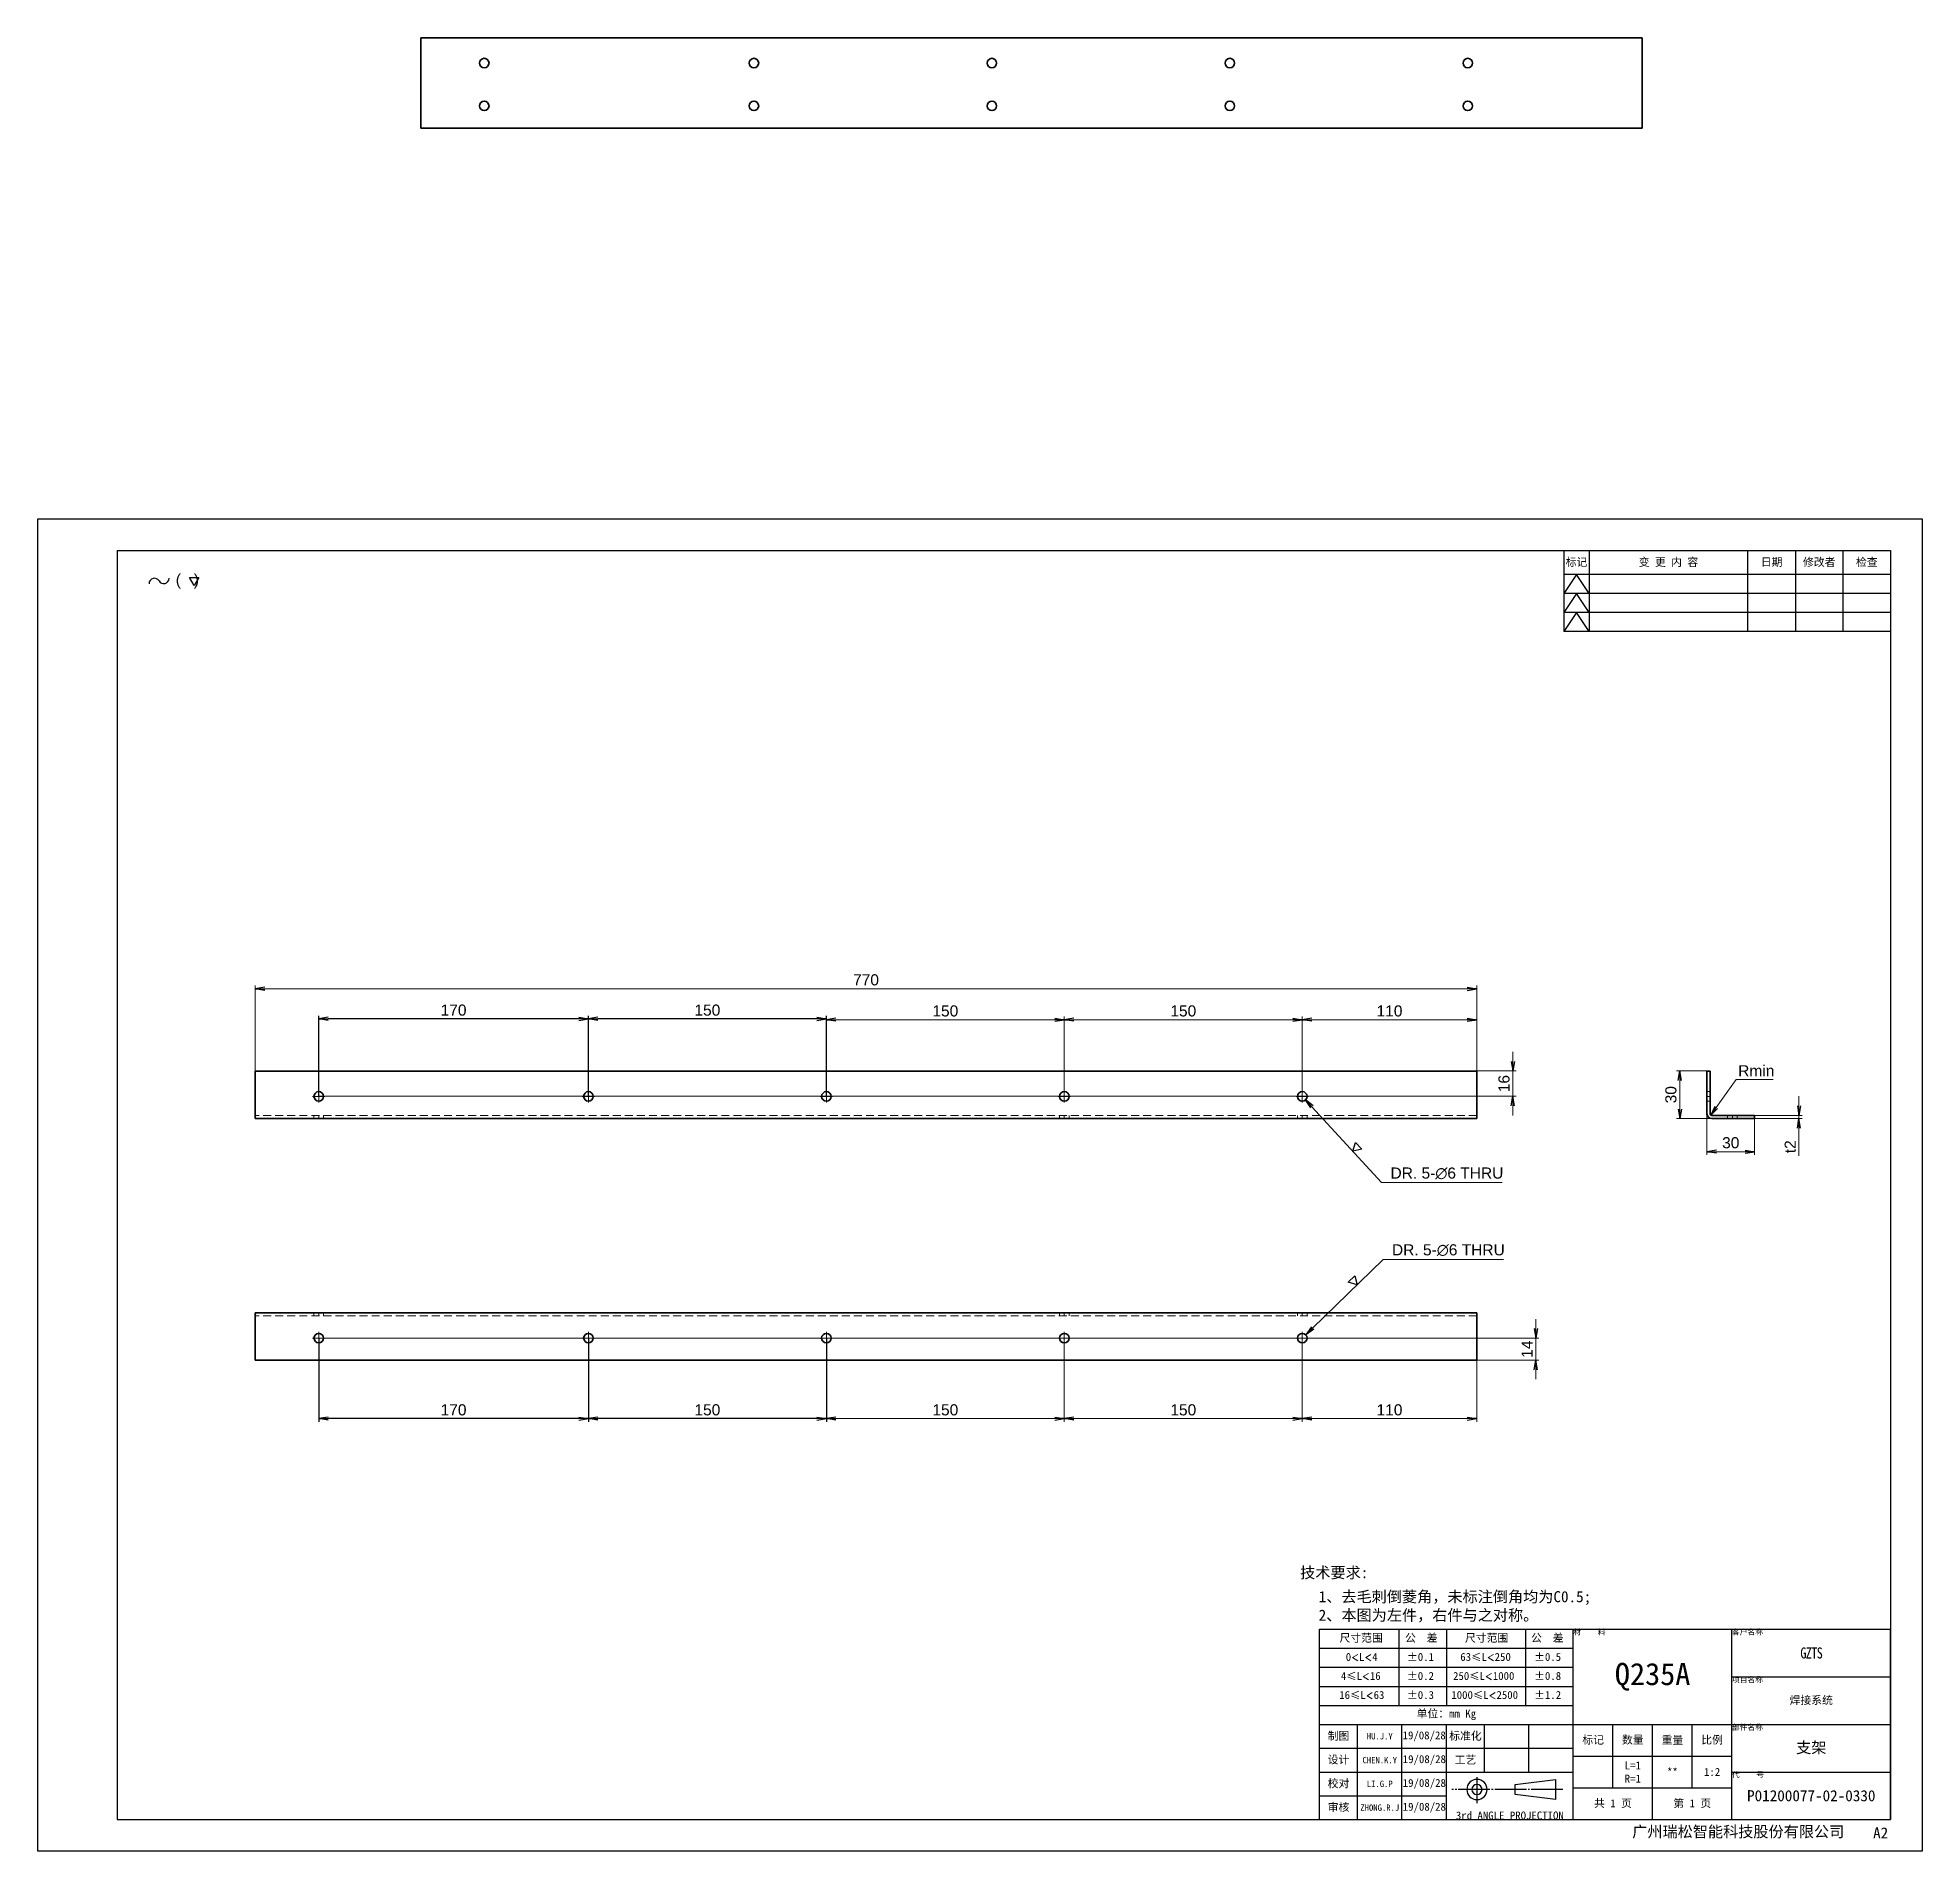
# Model space of a CAD drawing. Header units: millimetres. Extents: x -1727 to 307483, y -92648 to 6637.
# Drawn here: x 2218 to 3406, y -8118 to -6975 of the extents above; entities that cross this region are included whole.
import ezdxf
from ezdxf.enums import TextEntityAlignment as Align

# ---------------------------------------------------------------- set-up
doc = ezdxf.new("R2010")
doc.units = ezdxf.units.MM
doc.linetypes.add('CENTER-HOKUTO', pattern=[23, 20, -1, 1, -1])
doc.linetypes.add('HIDDEN-HOKUTO', pattern=[3.8, 2.5, -1.3])
doc.layers.add('A3', color=7, linetype='Continuous', plot=False)
for name, color, linetype in [('AM_7', 2, 'CENTER-HOKUTO'), ('AM_HID', 1, 'HIDDEN-HOKUTO'), ('AM_VIS', 7, 'Continuous'), ('TITLE_FRAME', 7, 'Continuous'), ('WORD_DIM', 253, 'Continuous')]:
    doc.layers.add(name, color=color, linetype=linetype)
doc.layers.add('SOLID LINE', color=7, linetype='Continuous', lineweight=30)
doc.layers.add('标注线', color=3, linetype='Continuous', lineweight=18)
doc.styles.add('DIM', font='txt.shx', dxfattribs={"width": 0.8, "bigfont": 'bigfont.shx'})
doc.styles.get("Standard").update_dxf_attribs({"font": 'arial.ttf'})
doc.dimstyles.new('RS-1-2', dxfattribs={"dimscale": 2, "dimtxt": 3.5, "dimasz": 3, "dimexe": 1, "dimexo": 0, "dimgap": 1, "dimtad": 3, "dimdsep": 46, "dimtxsty": 'Standard', "dimblk1": 'OPEN', "dimblk2": 'OPEN', "dimsah": 1, "dimcen": 0, "dimclrd": 256, "dimclre": 256, "dimclrt": 3, "dimadec": 0, "dimazin": 0, "dimtfac": 1, "dimtmove": 0, "dimatfit": 3, "dimfxl": 0, "dimtolj": 1, "dimtzin": 0, "dimarcsym": 0})
doc.dimstyles.new('STANDARD 1-2', dxfattribs={"dimscale": 2, "dimtxt": 3.5, "dimasz": 3, "dimexe": 1, "dimexo": 0, "dimgap": 1, "dimtad": 3, "dimdsep": 46, "dimtxsty": 'Standard', "dimblk1": 'OPEN', "dimblk2": 'OPEN', "dimsah": 1, "dimcen": 0, "dimclrd": 256, "dimclre": 256, "dimclrt": 3, "dimazin": 2, "dimtfac": 1, "dimtmove": 0, "dimatfit": 3, "dimldrblk": 'OPEN', "dimfxl": 0, "dimtolj": 1, "dimtzin": 0, "dimlwd": 13, "dimlwe": 13, "dimarcsym": 0})
doc.dimstyles.new('STANDARD 1-2$3', dxfattribs={"dimscale": 2, "dimtxt": 3.5, "dimasz": 3, "dimexe": 1, "dimexo": 0, "dimgap": 1, "dimtad": 3, "dimtoh": 1, "dimdsep": 46, "dimtxsty": 'Standard', "dimblk1": 'OPEN', "dimblk2": 'OPEN', "dimsah": 1, "dimcen": 0, "dimclrd": 256, "dimclre": 256, "dimclrt": 3, "dimazin": 2, "dimtfac": 1, "dimtmove": 0, "dimatfit": 3, "dimldrblk": 'OPEN', "dimfxl": 0, "dimtolj": 1, "dimtzin": 0, "dimlwd": 13, "dimlwe": 13, "dimarcsym": 0})
doc.dimstyles.new('STANDARD 1-2$4', dxfattribs={"dimscale": 2, "dimtxt": 3.5, "dimasz": 3, "dimexe": 1, "dimexo": 0, "dimgap": 1, "dimtad": 3, "dimtoh": 1, "dimdsep": 46, "dimtxsty": 'Standard', "dimblk1": 'OPEN', "dimblk2": 'OPEN', "dimsah": 1, "dimcen": 0, "dimclrd": 256, "dimclre": 256, "dimclrt": 3, "dimazin": 2, "dimtfac": 1, "dimtmove": 0, "dimatfit": 3, "dimldrblk": 'OPEN', "dimfxl": 0, "dimtolj": 1, "dimtzin": 0, "dimlwd": 13, "dimlwe": 13, "dimarcsym": 0})

msp = doc.modelspace()

# ---------------------------------------------------------------- texts
at = {"layer": 'SOLID LINE', "ltscale": 0.5}
for s, insert, char_height, width, attachment_point in [('\\pt30;{\\fSimHei|b0|i0|c134|p2;\\C3;标记}', (3188.05394, -7305.48265), 5, 16, 5), ('\\pt30;{\\fSimHei|b0|i0|c134|p2;\\C3;变 更 内 容}', (3246.05394, -7305.48265), 5, 100, 5), ('\\pt30;{\\fSimHei|b0|i0|c134|p2;\\C3;日期}', (3311.05394, -7305.48265), 5, 30, 5), ('\\pt30;{\\fSimHei|b0|i0|c134|p2;\\C3;修改者}', (3341.05394, -7305.48265), 5, 30, 5), ('\\pt30;{\\fSimHei|b0|i0|c134|p2;\\C3;检查}', (3371.05394, -7305.48265), 5, 30, 5), ('\\pt42;{\\fSimHei|b0|i0|c134|p2;\\C3;技术要求:}', (3013.85471, -7938.78664), 7, 60.121052, 1), ('\\pt42;{\\fSimHei|b0|i0|c134|p2;\\C3;\\P1、去毛刺倒菱角，未标注倒角均为C0.5;\\P2、本图为左件，右件与之对称。}', (3025.55336, -7942.26906), 7, 223.1818704, 1), ('\\pt30;{\\fSimHei|b0|i0|c134|p2;\\C3;尺寸范围}', (3038.69386, -7980.92477), 5, 90.6030377, 1), ('\\pt30;{\\fSimHei|b0|i0|c134|p2;\\C3;公  差}', (3080.00134, -7980.92477), 5, 90.6030377, 1), ('\\pt30;{\\fSimHei|b0|i0|c134|p2;\\C3;尺寸范围}', (3117.78877, -7980.92477), 5, 90.6030377, 1), ('\\pt30;{\\fSimHei|b0|i0|c134|p2;\\C3;公  差}', (3159.46606, -7980.92477), 5, 90.6030377, 1), ('{\\fSimHei|b0|i0|c134|p2;\\C3;材    料}', (3186.05394, -7977.98265), 3.5, 100, 1), ('\\pt21;{\\fSimHei|b0|i0|c134|p2;\\C3;客户名称}', (3286.05394, -7977.98265), 3.5, 100, 1), ('\\pt30;{\\fSimHei|b0|i0|c134|p2;\\C3;0\\Fromans,bigfont|c134;\\H0.9583x;<\\fSimHei|b0|i0|c134|p2;\\H1.044x;L\\Fromans,bigfont|c134;\\H0.9583x;<\\fSimHei|b0|i0|c134|p2;\\H1.044x;4}', (3042.615, -7992.92477), 5, 90.6030377, 1), ('\\pt30;{\\fSimHei|b0|i0|c134|p2;\\C3;%%P0.1}', (3081.21862, -7992.92477), 5, 90.6030377, 1), ('\\pt30;{\\fSimHei|b0|i0|c134|p2;\\C3;63\\H0.9583x;≤\\H1.044x;L\\Fromans,bigfont|c134;\\H0.9579x;<\\fSimHei|b0|i0|c134|p2;\\H1.044x;250}', (3114.8213, -7992.92477), 5, 90.6030377, 1), ('\\pt30;{\\fSimHei|b0|i0|c134|p2;\\C3;%%P0.5}', (3161.35927, -7992.92477), 5, 90.6030377, 1), ('{\\fSimHei|b0|i0|c134|p2;\\W0.8;\\T0.9;\\C3;GZTS}', (3336.05394, -7992.98265), 7, 100, 5), ('\\pt30;{\\fSimHei|b0|i0|c134|p2;\\C3;4\\H0.9583x;≤\\H1.043x;L\\Fromans,bigfont|c134;\\H0.9588x;<\\fSimHei|b0|i0|c134|p2;\\H1.043x;16}', (3039.54697, -8004.92477), 5, 90.6030377, 1), ('\\pt30;{\\fSimHei|b0|i0|c134|p2;\\C3;%%P0.2}', (3081.21862, -8004.92477), 5, 90.6030377, 1), ('\\pt30;{\\fSimHei|b0|i0|c134|p2;\\C3;250\\H0.9583x;≤\\H1.044x;L\\Fromans,bigfont|c134;\\H0.9579x;<\\fSimHei|b0|i0|c134|p2;\\H1.044x;1000}', (3110.25602, -8004.92477), 5, 90.6030377, 1), ('\\pt30;{\\fSimHei|b0|i0|c134|p2;\\C3;%%P0.8}', (3161.35927, -8004.92477), 5, 90.6030377, 1), ('\\pt84;{\\fSimHei|b0|i0|c134|p2;\\C3;Q235A}', (3236.05394, -8007.98265), 14, 100, 5), ('\\pt30;{\\fSimHei|b0|i0|c134|p2;\\C3;16\\H0.9583x;≤\\H1.044x;L\\Fromans,bigfont|c134;\\H0.9579x;<\\fSimHei|b0|i0|c134|p2;\\H1.044x;63}', (3038.51687, -8016.92477), 5, 90.6030377, 1), ('\\pt30;{\\fSimHei|b0|i0|c134|p2;\\C3;%%P0.3}', (3081.21862, -8016.92477), 5, 90.6030377, 1), ('\\pt30;{\\fSimHei|b0|i0|c134|p2;\\C3;%%P1.2}', (3161.35927, -8016.92477), 5, 90.6030377, 1), ('\\pt21;{\\fSimHei|b0|i0|c134|p2;\\C3;项目名称}', (3286.05394, -8007.98265), 3.5, 100, 1), ('\\pt30;{\\fSimHei|b0|i0|c134|p2;\\C3;单位：mm Kg}', (3106.05394, -8031.98265), 5, 160, 5), ('{\\fSimHei|b0|i0|c134|p2;\\C3;焊接系统}', (3336.05394, -8022.98265), 5, 100, 5), ('\\pt30;{\\fSimHei|b0|i0|c134|p2;\\C3;制图}', (3038.05394, -8045.48265), 5, 24, 5), ('\\pt240;{\\fSimHei|b0|i0|c134|p2;\\C3;19/08/28}', (3092.05394, -8045.48265), 5, 28, 5), ('\\pt30;{\\fSimHei|b0|i0|c134|p2;\\C3;标准化}', (3118.05394, -8045.48265), 5, 24, 5), ('\\pt21;{\\fSimHei|b0|i0|c134|p2;\\C3;部件名称}', (3286.05394, -8037.98265), 3.5, 100, 1), ('\\pt144;{\\fSimHei|b0|i0|c134|p2;\\H0.8x;\\C3;HU.J.Y}', (3064.05394, -8045.48265), 5, 28, 5), ('\\pt30;{\\fSimHei|b0|i0|c134|p2;\\C3;标记}', (3198.55394, -8047.98265), 5, 25, 5), ('\\pt30;{\\fSimHei|b0|i0|c134|p2;\\C3;数量}', (3223.55394, -8047.98265), 5, 25, 5), ('\\pt30;{\\fSimHei|b0|i0|c134|p2;\\C3;重量}', (3248.55394, -8047.98265), 5, 25, 5), ('\\pt30;{\\fSimHei|b0|i0|c134|p2;\\C3;比例}', (3273.55394, -8047.98265), 5, 25, 5), ('{\\fSimHei|b0|i0|c134|p2;\\C3;支架}', (3336.05394, -8052.98265), 7, 100, 5), ('\\pt30;{\\fSimHei|b0|i0|c134|p2;\\C3;设计}', (3038.05394, -8060.48265), 5, 24, 5), ('\\pt1152;{\\fSimHei|b0|i0|c134|p2;\\H0.8x;\\C3;CHEN.K.Y}', (3064.05394, -8060.48265), 5, 28, 5), ('\\pt240;{\\fSimHei|b0|i0|c134|p2;\\C3;19/08/28}', (3092.15521, -8060.48265), 5, 27.7974572, 5), ('\\pt30;{\\fSimHei|b0|i0|c134|p2;\\C3;工艺}', (3118.05394, -8060.48265), 5, 24, 5), ('\\pt15;{\\fSimHei|b0|i0|c134|p2;\\C3;L=1\\PR=1}', (3223.55394, -8067.98265), 5, 25, 5), ('\\pt30;{\\fSimHei|b0|i0|c134|p2;\\C3;**}', (3248.55394, -8067.98265), 5, 25, 5), ('\\pt30;{\\fSimHei|b0|i0|c134|p2;\\C3;1:2}', (3273.55394, -8067.98265), 5, 25, 5), ('\\pt30;{\\fSimHei|b0|i0|c134|p2;\\C3;校对}', (3038.05394, -8075.48265), 5, 24, 5), ('\\pt144;{\\fSimHei|b0|i0|c134|p2;\\H0.8x;\\C3;LI.G.P}', (3064.05394, -8075.48265), 5, 28, 5), ('\\pt240;{\\fSimHei|b0|i0|c134|p2;\\C3;19/08/28}', (3092.15521, -8075.48265), 5, 27.7974572, 5), ('\\pt21;{\\fSimHei|b0|i0|c134|p2;\\C3;代    号}', (3286.05394, -8067.98265), 3.5, 100, 1), ('\\pt30;{\\fSimHei|b0|i0|c134|p2;\\C3;审核}', (3038.05394, -8090.48265), 5, 24, 5), ('\\pt144;{\\fSimHei|b0|i0|c134|p2;\\H0.8x;\\C3;ZHONG.R.J}', (3064.05394, -8090.48265), 5, 28, 5), ('\\pt240;{\\fSimHei|b0|i0|c134|p2;\\C3;19/08/28}', (3092.15521, -8090.48265), 5, 27.7974572, 5), ('\\pt30;{\\fSimHei|b0|i0|c134|p2;\\C3;共 1 页}', (3211.05394, -8087.98265), 5, 50, 5), ('\\pt30;{\\fSimHei|b0|i0|c134|p2;\\C3;第 1 页}', (3261.05394, -8087.98265), 5, 50, 5), ('{\\fSimHei|b0|i0|c134|p2;\\C3;P01200077-02-0330}', (3336.05394, -8082.98265), 7, 100, 5), ('{\\fSimHei|b0|i0|c134|p2;\\C3;3rd ANGLE PROJECTION}', (3146.05394, -8097.98265), 5, 80, 8), ('\\pt30;{\\fSimHei|b0|i0|c134|p2;\\C3;广州瑞松智能科技股份有限公司}', (3223.17866, -8102.09423), 7, 157.1236163, 1), ('\\pt42;{\\fSimHei|b0|i0|c134|p2;\\C3;A2}', (3375.03168, -8102.89852), 7, 157.1236163, 1)]:
    msp.add_mtext(s, dxfattribs=dict(at, insert=insert, char_height=char_height, width=width, attachment_point=attachment_point))
at = {"layer": 'SOLID LINE', "ltscale": 0.5, "insert": (3109.15862, -8016.92477), "char_height": 5, "width": 90.6030377, "attachment_point": 1, "line_spacing_factor": 0.72}
msp.add_mtext('\\pt30;{\\fSimHei|b0|i0|c134|p2;\\C3;1000\\H0.9583x;≤\\H1.044x;L\\Fromans,bigfont|c134;\\H0.9579x;<\\fSimHei|b0|i0|c134|p2;\\H1.044x;2500}', dxfattribs=at)

# ---------------------------------------------------------------- blocks, each defined once
blk = doc.blocks.new('_OPEN')
at = {"color": 0}
for p, q in [((-1, 0.17), (0, 0)), ((-1, -0.17), (0, 0)), ((0, 0), (-1, 0))]:
    blk.add_line(p, q, dxfattribs=at)
blk = doc.blocks.new('*D640')
at = {"layer": 'DEFPOINTS', "color": 0, "linetype": 'Continuous', "ltscale": 5, "transparency": 16777216}
for p in [(2355.2, -7574.2), (3125.2, -7626), (2355.2, -7632.7)]:
    blk.add_point(p, dxfattribs=at)
at = {"layer": 'WORD_DIM', "linetype": 'Continuous', "lineweight": 13, "ltscale": 5, "transparency": 16777216}
for p, q in [((2355.2, -7632.7), (2355.2, -7572.2)), ((3119.2, -7574.2), (2361.2, -7574.2)), ((3125.2, -7626), (3125.2, -7572.2))]:
    blk.add_line(p, q, dxfattribs=at)
at = {"layer": 'WORD_DIM', "linetype": 'Continuous', "lineweight": 13, "ltscale": 5, "transparency": 16777216, "xscale": 6, "yscale": 6, "zscale": 6, "rotation": 180}
blk.add_blockref('_OPEN', (2355.2, -7574.2), dxfattribs=at)
at = {"layer": 'WORD_DIM', "linetype": 'Continuous', "lineweight": 13, "ltscale": 5, "transparency": 16777216, "xscale": 6, "yscale": 6, "zscale": 6}
blk.add_blockref('_OPEN', (3125.2, -7574.2), dxfattribs=at)
at = {"layer": 'WORD_DIM', "color": 3, "linetype": 'Continuous', "ltscale": 5, "transparency": 16777216, "insert": (2740.2, -7568.6), "char_height": 7, "attachment_point": 5}
blk.add_mtext('\\A1;770', dxfattribs=at)
blk = doc.blocks.new('*D641')
at = {"layer": 'DEFPOINTS', "color": 0, "linetype": 'Continuous', "ltscale": 5, "transparency": 16777216}
for p in [(3015.2, -7593.7), (3125.2, -7636.7), (3015.2, -7642)]:
    blk.add_point(p, dxfattribs=at)
at = {"layer": 'WORD_DIM', "linetype": 'Continuous', "lineweight": 13, "ltscale": 5, "transparency": 16777216}
for p, q in [((3015.2, -7642), (3015.2, -7591.7)), ((3119.2, -7593.7), (3021.2, -7593.7)), ((3125.2, -7636.7), (3125.2, -7591.7))]:
    blk.add_line(p, q, dxfattribs=at)
at = {"layer": 'WORD_DIM', "linetype": 'Continuous', "lineweight": 13, "ltscale": 5, "transparency": 16777216, "xscale": 6, "yscale": 6, "zscale": 6, "rotation": 180}
blk.add_blockref('_OPEN', (3015.2, -7593.7), dxfattribs=at)
at = {"layer": 'WORD_DIM', "linetype": 'Continuous', "lineweight": 13, "ltscale": 5, "transparency": 16777216, "xscale": 6, "yscale": 6, "zscale": 6}
blk.add_blockref('_OPEN', (3125.2, -7593.7), dxfattribs=at)
at = {"layer": 'WORD_DIM', "color": 3, "linetype": 'Continuous', "ltscale": 5, "transparency": 16777216, "insert": (3070.2, -7588.2), "char_height": 7, "attachment_point": 5}
blk.add_mtext('\\A1;110', dxfattribs=at)
blk = doc.blocks.new('*D642')
at = {"layer": 'DEFPOINTS', "color": 0, "linetype": 'Continuous', "ltscale": 5, "transparency": 16777216}
for p in [(2865.2, -7593.7), (2865.2, -7642), (3015.2, -7642)]:
    blk.add_point(p, dxfattribs=at)
at = {"layer": 'WORD_DIM', "linetype": 'Continuous', "lineweight": 13, "ltscale": 5, "transparency": 16777216}
for p, q in [((2865.2, -7642), (2865.2, -7591.7)), ((3009.2, -7593.7), (2871.2, -7593.7)), ((3015.2, -7642), (3015.2, -7591.7))]:
    blk.add_line(p, q, dxfattribs=at)
at = {"layer": 'WORD_DIM', "linetype": 'Continuous', "lineweight": 13, "ltscale": 5, "transparency": 16777216, "xscale": 6, "yscale": 6, "zscale": 6, "rotation": 180}
blk.add_blockref('_OPEN', (2865.2, -7593.7), dxfattribs=at)
at = {"layer": 'WORD_DIM', "linetype": 'Continuous', "lineweight": 13, "ltscale": 5, "transparency": 16777216, "xscale": 6, "yscale": 6, "zscale": 6}
blk.add_blockref('_OPEN', (3015.2, -7593.7), dxfattribs=at)
at = {"layer": 'WORD_DIM', "color": 3, "linetype": 'Continuous', "ltscale": 5, "transparency": 16777216, "insert": (2940.2, -7588.2), "char_height": 7, "attachment_point": 5}
blk.add_mtext('\\A1;150', dxfattribs=at)
blk = doc.blocks.new('*D643')
at = {"layer": 'DEFPOINTS', "color": 0, "linetype": 'Continuous', "ltscale": 5, "transparency": 16777216}
for p in [(2715.2, -7593.7), (2715.2, -7642), (2865.2, -7642)]:
    blk.add_point(p, dxfattribs=at)
at = {"layer": 'WORD_DIM', "linetype": 'Continuous', "lineweight": 13, "ltscale": 5, "transparency": 16777216}
for p, q in [((2715.2, -7642), (2715.2, -7591.7)), ((2859.2, -7593.7), (2721.2, -7593.7)), ((2865.2, -7642), (2865.2, -7591.7))]:
    blk.add_line(p, q, dxfattribs=at)
at = {"layer": 'WORD_DIM', "linetype": 'Continuous', "lineweight": 13, "ltscale": 5, "transparency": 16777216, "xscale": 6, "yscale": 6, "zscale": 6, "rotation": 180}
blk.add_blockref('_OPEN', (2715.2, -7593.7), dxfattribs=at)
at = {"layer": 'WORD_DIM', "linetype": 'Continuous', "lineweight": 13, "ltscale": 5, "transparency": 16777216, "xscale": 6, "yscale": 6, "zscale": 6}
blk.add_blockref('_OPEN', (2865.2, -7593.7), dxfattribs=at)
at = {"layer": 'WORD_DIM', "color": 3, "linetype": 'Continuous', "ltscale": 5, "transparency": 16777216, "insert": (2790.2, -7588.2), "char_height": 7, "attachment_point": 5}
blk.add_mtext('\\A1;150', dxfattribs=at)
blk = doc.blocks.new('*D644')
at = {"layer": 'DEFPOINTS', "color": 0, "linetype": 'Continuous', "ltscale": 5, "transparency": 16777216}
for p in [(3125.2, -7626), (3148, -7626), (2395.2, -7642)]:
    blk.add_point(p, dxfattribs=at)
at = {"layer": 'WORD_DIM', "linetype": 'Continuous', "lineweight": 13, "ltscale": 5, "transparency": 16777216}
for p, q in [((3148, -7620), (3148, -7614)), ((3125.2, -7626), (3150, -7626)), ((3148, -7642), (3148, -7626)), ((2395.2, -7642), (3150, -7642)), ((3148, -7648), (3148, -7654))]:
    blk.add_line(p, q, dxfattribs=at)
at = {"layer": 'WORD_DIM', "linetype": 'Continuous', "lineweight": 13, "ltscale": 5, "transparency": 16777216, "xscale": 6, "yscale": 6, "zscale": 6}
for p, rotation in [((3148, -7626), 270), ((3148, -7642), 90)]:
    blk.add_blockref('_OPEN', p, dxfattribs=dict(at, rotation=rotation))
at = {"layer": 'WORD_DIM', "color": 3, "linetype": 'Continuous', "ltscale": 5, "transparency": 16777216, "insert": (3142.4, -7634), "char_height": 7, "attachment_point": 5, "rotation": 90}
blk.add_mtext('\\A1;16', dxfattribs=at)
blk = doc.blocks.new('*D645')
at = {"layer": 'DEFPOINTS', "color": 0, "linetype": 'Continuous', "ltscale": 5, "transparency": 16777216}
for p in [(3015.2, -7794.4), (3125.2, -7808.4), (3015.2, -7845.2)]:
    blk.add_point(p, dxfattribs=at)
at = {"layer": 'WORD_DIM', "linetype": 'Continuous', "lineweight": 13, "ltscale": 5, "transparency": 16777216}
for p, q in [((3015.2, -7794.4), (3015.2, -7847.2)), ((3125.2, -7808.4), (3125.2, -7847.2)), ((3119.2, -7845.2), (3021.2, -7845.2))]:
    blk.add_line(p, q, dxfattribs=at)
at = {"layer": 'WORD_DIM', "linetype": 'Continuous', "lineweight": 13, "ltscale": 5, "transparency": 16777216, "xscale": 6, "yscale": 6, "zscale": 6, "rotation": 180}
blk.add_blockref('_OPEN', (3015.2, -7845.2), dxfattribs=at)
at = {"layer": 'WORD_DIM', "linetype": 'Continuous', "lineweight": 13, "ltscale": 5, "transparency": 16777216, "xscale": 6, "yscale": 6, "zscale": 6}
blk.add_blockref('_OPEN', (3125.2, -7845.2), dxfattribs=at)
at = {"layer": 'WORD_DIM', "color": 3, "linetype": 'Continuous', "ltscale": 5, "transparency": 16777216, "insert": (3070.2, -7839.7), "char_height": 7, "attachment_point": 5}
blk.add_mtext('\\A1;110', dxfattribs=at)
blk = doc.blocks.new('*D646')
at = {"layer": 'DEFPOINTS', "color": 0, "linetype": 'Continuous', "ltscale": 5, "transparency": 16777216}
for p in [(2865.2, -7794.4), (3015.2, -7794.4), (2865.2, -7845.2)]:
    blk.add_point(p, dxfattribs=at)
at = {"layer": 'WORD_DIM', "linetype": 'Continuous', "lineweight": 13, "ltscale": 5, "transparency": 16777216}
for p, q in [((2865.2, -7794.4), (2865.2, -7847.2)), ((3015.2, -7794.4), (3015.2, -7847.2)), ((3009.2, -7845.2), (2871.2, -7845.2))]:
    blk.add_line(p, q, dxfattribs=at)
at = {"layer": 'WORD_DIM', "linetype": 'Continuous', "lineweight": 13, "ltscale": 5, "transparency": 16777216, "xscale": 6, "yscale": 6, "zscale": 6, "rotation": 180}
blk.add_blockref('_OPEN', (2865.2, -7845.2), dxfattribs=at)
at = {"layer": 'WORD_DIM', "linetype": 'Continuous', "lineweight": 13, "ltscale": 5, "transparency": 16777216, "xscale": 6, "yscale": 6, "zscale": 6}
blk.add_blockref('_OPEN', (3015.2, -7845.2), dxfattribs=at)
at = {"layer": 'WORD_DIM', "color": 3, "linetype": 'Continuous', "ltscale": 5, "transparency": 16777216, "insert": (2940.2, -7839.7), "char_height": 7, "attachment_point": 5}
blk.add_mtext('\\A1;150', dxfattribs=at)
blk = doc.blocks.new('*D647')
at = {"layer": 'DEFPOINTS', "color": 0, "linetype": 'Continuous', "ltscale": 5, "transparency": 16777216}
for p in [(2715.2, -7794.4), (2865.2, -7794.4), (2865.2, -7845.2)]:
    blk.add_point(p, dxfattribs=at)
at = {"layer": 'WORD_DIM', "linetype": 'Continuous', "lineweight": 13, "ltscale": 5, "transparency": 16777216}
for p, q in [((2715.2, -7794.4), (2715.2, -7847.2)), ((2865.2, -7794.4), (2865.2, -7847.2)), ((2721.2, -7845.2), (2859.2, -7845.2))]:
    blk.add_line(p, q, dxfattribs=at)
at = {"layer": 'WORD_DIM', "linetype": 'Continuous', "lineweight": 13, "ltscale": 5, "transparency": 16777216, "xscale": 6, "yscale": 6, "zscale": 6, "rotation": 180}
blk.add_blockref('_OPEN', (2715.2, -7845.2), dxfattribs=at)
at = {"layer": 'WORD_DIM', "linetype": 'Continuous', "lineweight": 13, "ltscale": 5, "transparency": 16777216, "xscale": 6, "yscale": 6, "zscale": 6}
blk.add_blockref('_OPEN', (2865.2, -7845.2), dxfattribs=at)
at = {"layer": 'WORD_DIM', "color": 3, "linetype": 'Continuous', "ltscale": 5, "transparency": 16777216, "insert": (2790.2, -7839.7), "char_height": 7, "attachment_point": 5}
blk.add_mtext('\\A1;150', dxfattribs=at)
blk = doc.blocks.new('*D648')
at = {"layer": 'DEFPOINTS', "color": 0, "linetype": 'Continuous', "ltscale": 5, "transparency": 16777216}
for p in [(2395.2, -7794.4), (3125.2, -7808.4), (3162.4, -7808.4)]:
    blk.add_point(p, dxfattribs=at)
at = {"layer": 'WORD_DIM', "linetype": 'Continuous', "lineweight": 13, "ltscale": 5, "transparency": 16777216}
for p, q in [((3162.4, -7788.4), (3162.4, -7782.4)), ((2395.2, -7794.4), (3164.4, -7794.4)), ((3162.4, -7794.4), (3162.4, -7808.4)), ((3125.2, -7808.4), (3164.4, -7808.4)), ((3162.4, -7814.4), (3162.4, -7820.4))]:
    blk.add_line(p, q, dxfattribs=at)
at = {"layer": 'WORD_DIM', "linetype": 'Continuous', "lineweight": 13, "ltscale": 5, "transparency": 16777216, "xscale": 6, "yscale": 6, "zscale": 6}
for p, rotation in [((3162.4, -7794.4), 270), ((3162.4, -7808.4), 90)]:
    blk.add_blockref('_OPEN', p, dxfattribs=dict(at, rotation=rotation))
at = {"layer": 'WORD_DIM', "color": 3, "linetype": 'Continuous', "ltscale": 5, "transparency": 16777216, "insert": (3156.9, -7801.4), "char_height": 7, "attachment_point": 5, "rotation": 90}
blk.add_mtext('\\A1;14', dxfattribs=at)
blk = doc.blocks.new('*D649')
at = {"layer": 'DEFPOINTS', "color": 0, "linetype": 'Continuous', "ltscale": 5, "transparency": 16777216}
for p in [(3270.3, -7653), (3300.3, -7656), (3300.3, -7676.9)]:
    blk.add_point(p, dxfattribs=at)
at = {"layer": 'WORD_DIM', "linetype": 'Continuous', "lineweight": 13, "ltscale": 5, "transparency": 16777216}
for p, q in [((3270.3, -7653), (3270.3, -7678.9)), ((3300.3, -7656), (3300.3, -7678.9)), ((3276.3, -7676.9), (3294.3, -7676.9))]:
    blk.add_line(p, q, dxfattribs=at)
at = {"layer": 'WORD_DIM', "linetype": 'Continuous', "lineweight": 13, "ltscale": 5, "transparency": 16777216, "xscale": 6, "yscale": 6, "zscale": 6, "rotation": 180}
blk.add_blockref('_OPEN', (3270.3, -7676.9), dxfattribs=at)
at = {"layer": 'WORD_DIM', "linetype": 'Continuous', "lineweight": 13, "ltscale": 5, "transparency": 16777216, "xscale": 6, "yscale": 6, "zscale": 6}
blk.add_blockref('_OPEN', (3300.3, -7676.9), dxfattribs=at)
at = {"layer": 'WORD_DIM', "color": 3, "linetype": 'Continuous', "ltscale": 5, "transparency": 16777216, "insert": (3285.3, -7671.3), "char_height": 7, "attachment_point": 5}
blk.add_mtext('\\A1;30', dxfattribs=at)
blk = doc.blocks.new('*D650')
at = {"layer": 'DEFPOINTS', "color": 0, "linetype": 'Continuous', "ltscale": 5, "transparency": 16777216}
for p in [(3253.2, -7626), (3270.3, -7626), (3276, -7656)]:
    blk.add_point(p, dxfattribs=at)
at = {"layer": 'WORD_DIM', "linetype": 'Continuous', "lineweight": 13, "ltscale": 5, "transparency": 16777216}
for p, q in [((3270.3, -7626), (3251.2, -7626)), ((3253.2, -7650), (3253.2, -7632)), ((3276, -7656), (3251.2, -7656))]:
    blk.add_line(p, q, dxfattribs=at)
at = {"layer": 'WORD_DIM', "linetype": 'Continuous', "lineweight": 13, "ltscale": 5, "transparency": 16777216, "xscale": 6, "yscale": 6, "zscale": 6}
for p, rotation in [((3253.2, -7626), 90), ((3253.2, -7656), 270)]:
    blk.add_blockref('_OPEN', p, dxfattribs=dict(at, rotation=rotation))
at = {"layer": 'WORD_DIM', "color": 3, "linetype": 'Continuous', "ltscale": 5, "transparency": 16777216, "insert": (3247.6, -7641), "char_height": 7, "attachment_point": 5, "rotation": 90}
blk.add_mtext('\\A1;30', dxfattribs=at)
blk = doc.blocks.new('*D651')
at = {"layer": 'DEFPOINTS', "color": 0, "linetype": 'Continuous', "ltscale": 5, "transparency": 16777216}
for p in [(3300.3, -7654), (3300.3, -7656), (3328.3, -7656)]:
    blk.add_point(p, dxfattribs=at)
at = {"layer": 'WORD_DIM', "linetype": 'Continuous', "lineweight": 13, "ltscale": 5, "transparency": 16777216}
for p, q in [((3328.3, -7648), (3328.3, -7642)), ((3300.3, -7654), (3330.3, -7654)), ((3300.3, -7656), (3330.3, -7656)), ((3328.3, -7654), (3328.3, -7656)), ((3328.3, -7662), (3328.3, -7679.5))]:
    blk.add_line(p, q, dxfattribs=at)
at = {"layer": 'WORD_DIM', "linetype": 'Continuous', "lineweight": 13, "ltscale": 5, "transparency": 16777216, "xscale": 6, "yscale": 6, "zscale": 6}
for p, rotation in [((3328.3, -7654), 270), ((3328.3, -7656), 90)]:
    blk.add_blockref('_OPEN', p, dxfattribs=dict(at, rotation=rotation))
at = {"layer": 'WORD_DIM', "color": 3, "linetype": 'Continuous', "ltscale": 5, "transparency": 16777216, "insert": (3322.8, -7673.8), "char_height": 7, "attachment_point": 5, "rotation": 90}
blk.add_mtext('\\A1;t2', dxfattribs=at)
blk = doc.blocks.new('*D652')
at = {"layer": 'DEFPOINTS', "color": 0, "linetype": 'Continuous', "ltscale": 5, "transparency": 16777216}
for p in [(3272.7, -7653.9), (3273.3, -7653)]:
    blk.add_point(p, dxfattribs=at)
at = {"layer": 'WORD_DIM', "linetype": 'Continuous', "lineweight": 13, "ltscale": 5, "transparency": 16777216}
for p, q in [((3288.7, -7631.4), (3276.2, -7649)), ((3312.1, -7631.4), (3288.7, -7631.4))]:
    blk.add_line(p, q, dxfattribs=at)
at = {"layer": 'WORD_DIM', "linetype": 'Continuous', "lineweight": 13, "ltscale": 5, "transparency": 16777216, "xscale": 6, "yscale": 6, "zscale": 6, "rotation": 234.573687127519}
blk.add_blockref('_OPEN', (3272.7, -7653.9), dxfattribs=at)
at = {"layer": 'WORD_DIM', "color": 3, "linetype": 'Continuous', "ltscale": 5, "transparency": 16777216, "insert": (3301.4, -7625.9), "char_height": 7, "attachment_point": 5}
blk.add_mtext('\\A1;Rmin', dxfattribs=at)
blk = doc.blocks.new('*D653')
at = {"layer": 'DEFPOINTS', "color": 0, "linetype": 'Continuous', "ltscale": 5, "transparency": 16777216}
for p in [(3013.2, -7639.8), (3017.2, -7644.2)]:
    blk.add_point(p, dxfattribs=at)
at = {"layer": 'WORD_DIM', "linetype": 'Continuous', "lineweight": 13, "ltscale": 5, "transparency": 16777216}
for p, q in [((3065.2, -7696.4), (3021.3, -7648.7)), ((3141.2, -7696.4), (3065.2, -7696.4))]:
    blk.add_line(p, q, dxfattribs=at)
at = {"layer": 'WORD_DIM', "linetype": 'Continuous', "lineweight": 13, "ltscale": 5, "transparency": 16777216, "xscale": 6, "yscale": 6, "zscale": 6, "rotation": 132.5977680276576}
blk.add_blockref('_OPEN', (3017.2, -7644.2), dxfattribs=at)
at = {"layer": 'WORD_DIM', "color": 3, "linetype": 'Continuous', "ltscale": 5, "transparency": 16777216, "insert": (3106.4, -7690.6), "char_height": 7, "attachment_point": 5}
blk.add_mtext('\\A1;DR. 5-∅6 THRU', dxfattribs=at)
blk = doc.blocks.new('shiage1')
at = {"layer": 'WORD_DIM', "color": 3, "linetype": 'Continuous'}
for p, q in [((0, 0), (-1.44, 2.5)), ((-1.44, 2.5), (1.44, 2.5)), ((1.44, 2.5), (0, 0))]:
    blk.add_line(p, q, dxfattribs=at)
blk = doc.blocks.new('*D654')
at = {"layer": 'DEFPOINTS', "color": 0, "linetype": 'Continuous', "ltscale": 5, "transparency": 16777216}
for p in [(3017.4, -7792.3), (3013.1, -7796.5)]:
    blk.add_point(p, dxfattribs=at)
at = {"layer": 'WORD_DIM', "linetype": 'Continuous', "lineweight": 13, "ltscale": 5, "transparency": 16777216}
for p, q in [((3066.1, -7744.8), (3021.7, -7788.1)), ((3142.1, -7744.8), (3066.1, -7744.8))]:
    blk.add_line(p, q, dxfattribs=at)
at = {"layer": 'WORD_DIM', "linetype": 'Continuous', "lineweight": 13, "ltscale": 5, "transparency": 16777216, "xscale": 6, "yscale": 6, "zscale": 6, "rotation": 224.3140412226191}
blk.add_blockref('_OPEN', (3017.4, -7792.3), dxfattribs=at)
at = {"layer": 'WORD_DIM', "color": 3, "linetype": 'Continuous', "ltscale": 5, "transparency": 16777216, "insert": (3107.3, -7739), "char_height": 7, "attachment_point": 5}
blk.add_mtext('\\A1;DR. 5-∅6 THRU', dxfattribs=at)
blk = doc.blocks.new('shiage0')
at = {"layer": 'WORD_DIM', "color": 3, "linetype": 'Continuous'}
for centre, start, end in [((1.69, 0), 30, 180), ((4.61, 1.69), 210, 0)]:
    blk.add_arc(centre, 1.69, start, end, dxfattribs=at)
blk = doc.blocks.new('12')
at = {"layer": 'TITLE_FRAME', "color": 3, "linetype": 'Continuous'}
blk.add_lwpolyline([(20.46, 3.03), (19.01, 5.53), (21.9, 5.53)], close=True, dxfattribs=at)
blk.add_blockref('shiage0', (6.23, 3.56), dxfattribs=at)
blk.add_text('(   )', height=3.5, dxfattribs=at).set_placement((14.64, 3.08))
blk = doc.blocks.new('*D655')
at = {"layer": 'DEFPOINTS', "color": 0, "linetype": 'Continuous', "ltscale": 5, "transparency": 16777216}
for p in [(2565.2, -7593.2), (2565.2, -7642), (2715.2, -7642)]:
    blk.add_point(p, dxfattribs=at)
at = {"layer": 'WORD_DIM', "linetype": 'Continuous', "lineweight": -2, "ltscale": 5, "transparency": 16777216}
for p, q in [((2565.2, -7642), (2565.2, -7591.2)), ((2715.2, -7642), (2715.2, -7591.2)), ((2709.2, -7593.2), (2571.2, -7593.2))]:
    blk.add_line(p, q, dxfattribs=at)
at = {"layer": 'WORD_DIM', "linetype": 'Continuous', "lineweight": -2, "ltscale": 5, "transparency": 16777216, "xscale": 6, "yscale": 6, "zscale": 6, "rotation": 180}
blk.add_blockref('_OPEN', (2565.2, -7593.2), dxfattribs=at)
at = {"layer": 'WORD_DIM', "linetype": 'Continuous', "lineweight": -2, "ltscale": 5, "transparency": 16777216, "xscale": 6, "yscale": 6, "zscale": 6}
blk.add_blockref('_OPEN', (2715.2, -7593.2), dxfattribs=at)
at = {"layer": 'WORD_DIM', "color": 3, "linetype": 'Continuous', "ltscale": 5, "transparency": 16777216, "insert": (2640.2, -7587.7), "char_height": 7, "attachment_point": 5}
blk.add_mtext('\\A1;150', dxfattribs=at)
blk = doc.blocks.new('*D656')
at = {"layer": 'DEFPOINTS', "color": 0, "linetype": 'Continuous', "ltscale": 5, "transparency": 16777216}
for p in [(2395.2, -7593.2), (2395.2, -7642), (2565.2, -7642)]:
    blk.add_point(p, dxfattribs=at)
at = {"layer": 'WORD_DIM', "linetype": 'Continuous', "lineweight": -2, "ltscale": 5, "transparency": 16777216}
for p, q in [((2395.2, -7642), (2395.2, -7591.2)), ((2565.2, -7642), (2565.2, -7591.2)), ((2559.2, -7593.2), (2401.2, -7593.2))]:
    blk.add_line(p, q, dxfattribs=at)
at = {"layer": 'WORD_DIM', "linetype": 'Continuous', "lineweight": -2, "ltscale": 5, "transparency": 16777216, "xscale": 6, "yscale": 6, "zscale": 6, "rotation": 180}
blk.add_blockref('_OPEN', (2395.2, -7593.2), dxfattribs=at)
at = {"layer": 'WORD_DIM', "linetype": 'Continuous', "lineweight": -2, "ltscale": 5, "transparency": 16777216, "xscale": 6, "yscale": 6, "zscale": 6}
blk.add_blockref('_OPEN', (2565.2, -7593.2), dxfattribs=at)
at = {"layer": 'WORD_DIM', "color": 3, "linetype": 'Continuous', "ltscale": 5, "transparency": 16777216, "insert": (2480.2, -7587.7), "char_height": 7, "attachment_point": 5}
blk.add_mtext('\\A1;170', dxfattribs=at)
blk = doc.blocks.new('*D657')
at = {"layer": 'DEFPOINTS', "color": 0, "linetype": 'Continuous', "ltscale": 5, "transparency": 16777216}
for p in [(2565.2, -7794.4), (2715.2, -7794.4), (2565.2, -7845.2)]:
    blk.add_point(p, dxfattribs=at)
at = {"layer": 'WORD_DIM', "linetype": 'Continuous', "lineweight": -2, "ltscale": 5, "transparency": 16777216}
for p, q in [((2565.2, -7794.4), (2565.2, -7847.2)), ((2715.2, -7794.4), (2715.2, -7847.2)), ((2709.2, -7845.2), (2571.2, -7845.2))]:
    blk.add_line(p, q, dxfattribs=at)
at = {"layer": 'WORD_DIM', "linetype": 'Continuous', "lineweight": -2, "ltscale": 5, "transparency": 16777216, "xscale": 6, "yscale": 6, "zscale": 6, "rotation": 180}
blk.add_blockref('_OPEN', (2565.2, -7845.2), dxfattribs=at)
at = {"layer": 'WORD_DIM', "linetype": 'Continuous', "lineweight": -2, "ltscale": 5, "transparency": 16777216, "xscale": 6, "yscale": 6, "zscale": 6}
blk.add_blockref('_OPEN', (2715.2, -7845.2), dxfattribs=at)
at = {"layer": 'WORD_DIM', "color": 3, "linetype": 'Continuous', "ltscale": 5, "transparency": 16777216, "insert": (2640.2, -7839.7), "char_height": 7, "attachment_point": 5}
blk.add_mtext('\\A1;150', dxfattribs=at)
blk = doc.blocks.new('*D658')
at = {"layer": 'DEFPOINTS', "color": 0, "linetype": 'Continuous', "ltscale": 5, "transparency": 16777216}
for p in [(2395.2, -7794.4), (2565.2, -7794.4), (2395.2, -7845.2)]:
    blk.add_point(p, dxfattribs=at)
at = {"layer": 'WORD_DIM', "linetype": 'Continuous', "lineweight": -2, "ltscale": 5, "transparency": 16777216}
for p, q in [((2395.2, -7794.4), (2395.2, -7847.2)), ((2565.2, -7794.4), (2565.2, -7847.2)), ((2559.2, -7845.2), (2401.2, -7845.2))]:
    blk.add_line(p, q, dxfattribs=at)
at = {"layer": 'WORD_DIM', "linetype": 'Continuous', "lineweight": -2, "ltscale": 5, "transparency": 16777216, "xscale": 6, "yscale": 6, "zscale": 6, "rotation": 180}
blk.add_blockref('_OPEN', (2395.2, -7845.2), dxfattribs=at)
at = {"layer": 'WORD_DIM', "linetype": 'Continuous', "lineweight": -2, "ltscale": 5, "transparency": 16777216, "xscale": 6, "yscale": 6, "zscale": 6}
blk.add_blockref('_OPEN', (2565.2, -7845.2), dxfattribs=at)
at = {"layer": 'WORD_DIM', "color": 3, "linetype": 'Continuous', "ltscale": 5, "transparency": 16777216, "insert": (2480.2, -7839.7), "char_height": 7, "attachment_point": 5}
blk.add_mtext('\\A1;170', dxfattribs=at)
blk = doc.blocks.new('*T16')
at = {"color": 0, "linetype": 'ByBlock', "lineweight": -2, "transparency": 16777216}
for p, q in [((0, 0), (127, 0)), ((0, 0), (0, -78)), ((63.5, 0), (63.5, -78)), ((127, 0), (127, -78)), ((0, -39), (127, -39)), ((0, -78), (127, -78))]:
    blk.add_line(p, q, dxfattribs=at)
at = {"color": 0, "transparency": 16777216, "char_height": 10, "width": 60.5, "attachment_point": 5}
for s, insert in [('{\\fSimSun|b0|i0|c134|p2;料 厚}', (31.75, -19.5)), ('{\\fSimSun|b0|i0|c134|p2;件 数}', (95.25, -19.5))]:
    blk.add_mtext(s, dxfattribs=dict(at, insert=insert))
blk = doc.blocks.new('圆心打标')
at = {"layer": '标注线'}
for p, q in [((-2.5, 0), (2.5, 0)), ((0, 2.5), (0, -2.5))]:
    blk.add_line(p, q, dxfattribs=at)
blk = doc.blocks.new('拆图参数')
blk.add_blockref('*T16', (-63.5, 78))
at = {"layer": '标注线'}
blk.add_blockref('圆心打标', (67219.69, -21339.81), dxfattribs=at)
at = {"style": 'DIM', "width": 0.8}
blk.add_attdef('6', text='', height=10, dxfattribs=at).set_placement((-37.13, 18.91), align=Align.MIDDLE_LEFT)
blk.add_attdef('1', text='', height=10, dxfattribs=at).set_placement((36.65, 19.27), align=Align.MIDDLE_CENTER)

# ---------------------------------------------------------------- dimensions: what is measured, and where the dimension line sits
at = {"layer": 'WORD_DIM', "linetype": 'Continuous', "ltscale": 5}
for base, p1, p2, dimstyle, picture, middle in [((2355.21178, -7574.19989), (3125.21178, -7626.03792), (2355.21178, -7632.68212), 'STANDARD 1-2', '*D640', (2740.21178, -7568.62588)), ((2395.21178, -7593.22527), (2565.21178, -7642.03792), (2395.21178, -7642.03792), 'RS-1-2', '*D656', (2480.21178, -7587.65126)), ((2565.21178, -7593.22527), (2715.21178, -7642.03792), (2565.21178, -7642.03792), 'RS-1-2', '*D655', (2640.21178, -7587.65126)), ((2715.21178, -7593.72527), (2865.21178, -7642.03792), (2715.21178, -7642.03792), 'STANDARD 1-2', '*D643', (2790.21178, -7588.15126)), ((2865.21178, -7593.72527), (3015.21178, -7642.03792), (2865.21178, -7642.03792), 'STANDARD 1-2', '*D642', (2940.21178, -7588.15126)), ((3015.21178, -7593.72527), (3125.21178, -7636.68649), (3015.21178, -7642.03792), 'STANDARD 1-2', '*D641', (3070.21178, -7588.15126)), ((3300.31629, -7676.89689), (3270.31629, -7653.03792), (3300.31629, -7656.03792), 'STANDARD 1-2', '*D649', (3285.31629, -7671.3205)), ((2395.21178, -7845.23811), (2565.21178, -7794.43512), (2395.21178, -7794.43512), 'RS-1-2', '*D658', (2480.21178, -7839.6641)), ((2565.21178, -7845.23811), (2715.21178, -7794.43512), (2565.21178, -7794.43512), 'RS-1-2', '*D657', (2640.21178, -7839.6641)), ((2865.21178, -7845.23811), (2715.21178, -7794.43512), (2865.21178, -7794.43512), 'STANDARD 1-2', '*D647', (2790.21178, -7839.6641)), ((2865.21178, -7845.23811), (3015.21178, -7794.43512), (2865.21178, -7794.43512), 'STANDARD 1-2', '*D646', (2940.21178, -7839.6641)), ((3015.21178, -7845.23811), (3125.21178, -7808.43512), (3015.21178, -7794.43512), 'STANDARD 1-2', '*D645', (3070.21178, -7839.6641))]:
    dim = msp.add_linear_dim(base=base, p1=p1, p2=p2, dimstyle=dimstyle, dxfattribs=at)
    dim.commit()
    dim.dimension.update_dxf_attribs({"geometry": picture, "text_midpoint": middle})
for base, p1, p2, picture, middle in [((3147.97523, -7626.03792), (2395.21178, -7642.03792), (3125.21178, -7626.03792), '*D644', (3142.40122, -7634.03792)), ((3253.20697, -7626.03792), (3276.01024, -7656.03792), (3270.31629, -7626.03792), '*D650', (3247.63057, -7641.03792)), ((3162.44313, -7808.43512), (2395.21178, -7794.43512), (3125.21178, -7808.43512), '*D648', (3156.9288, -7801.43512))]:
    dim = msp.add_linear_dim(base=base, p1=p1, p2=p2, angle=90, dimstyle='STANDARD 1-2', dxfattribs=at)
    dim.commit()
    dim.dimension.update_dxf_attribs({"geometry": picture, "text_midpoint": middle})
dim = msp.add_radius_dim(center=(3273.31629, -7653.03792), mpoint=(3272.73663, -7653.85278), text='Rmin', dimstyle='STANDARD 1-2$4', override={"dimtmove": 1}, dxfattribs=at)
dim.commit()
dim.dimension.update_dxf_attribs({"geometry": '*D652', "text_midpoint": (3288.72767, -7631.37307), "dimtype": 164})
for p1, p2, picture, middle in [((3013.18124, -7639.82955), (3017.24232, -7644.24629), '*D653', (3106.41316, -7696.41826)), ((3013.06521, -7796.5309), (3017.35834, -7792.33935), '*D654', (3107.25927, -7744.7908))]:
    dim = msp.add_diameter_dim_2p(p1=p1, p2=p2, text='DR. 5-<> THRU', dimstyle='STANDARD 1-2$3', override={"dimtofl": 0}, dxfattribs=at)
    dim.commit()
    dim.dimension.update_dxf_attribs({"geometry": picture, "text_midpoint": middle, "dimtype": 163})
dim = msp.add_linear_dim(base=(3328.3342, -7656.03792), p1=(3300.31629, -7654.03792), p2=(3300.31629, -7656.03792), angle=90, text='t<>', dimstyle='STANDARD 1-2', dxfattribs=at)
dim.commit()
dim.dimension.update_dxf_attribs({"geometry": '*D651', "text_midpoint": (3322.78645, -7673.77189)})

# ---------------------------------------------------------------- linework, layer by layer
at = {"layer": 'A3', "linetype": 'Continuous'}
msp.add_lwpolyline([(2218.05394, -7277.98265), (3406.05394, -7277.98265), (3406.05394, -8117.98265), (2218.05394, -8117.98265)], close=True, dxfattribs=at)
at = {"layer": 'AM_7', "lineweight": 13, "ltscale": 2}
for p, q in [((2395.21178, -7638.13789), (2395.21178, -7645.93794)), ((2565.21178, -7638.13789), (2565.21178, -7645.93794)), ((2715.21178, -7638.13789), (2715.21178, -7645.93794)), ((2865.21178, -7638.13789), (2865.21178, -7645.93794)), ((3015.21178, -7638.13789), (3015.21178, -7645.93794)), ((2399.11168, -7642.03792), (2391.31188, -7642.03792)), ((2569.11168, -7642.03792), (2561.31188, -7642.03792)), ((2719.11168, -7642.03792), (2711.31188, -7642.03792)), ((2869.11168, -7642.03792), (2861.31188, -7642.03792)), ((3019.11168, -7642.03792), (3011.31188, -7642.03792)), ((3272.51648, -7642.03792), (3270.11561, -7642.03792)), ((2395.21178, -7653.83784), (2395.21178, -7656.23848)), ((2865.21178, -7653.83784), (2865.21178, -7656.23848)), ((3015.21178, -7653.83784), (3015.21178, -7656.23848)), ((3286.31629, -7653.83784), (3286.31629, -7656.23848)), ((2395.21178, -7780.63508), (2395.21178, -7778.23517)), ((2865.21178, -7780.63508), (2865.21178, -7778.23517)), ((3015.21178, -7780.63508), (3015.21178, -7778.23517)), ((2395.21178, -7790.5351), (2395.21178, -7798.33515)), ((2565.21178, -7790.5351), (2565.21178, -7798.33515)), ((2715.21178, -7790.5351), (2715.21178, -7798.33515)), ((2865.21178, -7790.5351), (2865.21178, -7798.33515)), ((3015.21178, -7790.5351), (3015.21178, -7798.33515)), ((2399.11168, -7794.43512), (2391.31188, -7794.43512)), ((2569.11168, -7794.43512), (2561.31188, -7794.43512)), ((2719.11168, -7794.43512), (2711.31188, -7794.43512)), ((2869.11168, -7794.43512), (2861.31188, -7794.43512)), ((3019.11168, -7794.43512), (3011.31188, -7794.43512))]:
    msp.add_line(p, q, dxfattribs=at)
at = {"layer": 'AM_7', "color": 2, "linetype": 'CENTER-HOKUTO'}
for p, q in [((3125.32291, -8071.14581), (3125.32291, -8087.68341)), ((3179.53411, -8079.01781), (3109.51811, -8079.01781))]:
    msp.add_line(p, q, dxfattribs=at)
at = {"layer": 'AM_HID', "lineweight": 13, "ltscale": 2}
for p, q in [((3272.31629, -7639.03792), (3270.31629, -7639.03792)), ((3272.31629, -7639.03792), (3270.31629, -7639.03792)), ((3272.31629, -7639.03792), (3270.31629, -7639.03792)), ((3272.31629, -7645.03792), (3270.31629, -7645.03792)), ((3272.31629, -7645.03792), (3270.31629, -7645.03792)), ((3272.31629, -7645.03792), (3270.31629, -7645.03792)), ((3125.21178, -7654.03792), (2355.21178, -7654.03792)), ((2392.21178, -7654.03792), (2392.21178, -7656.03792)), ((2398.21178, -7654.03792), (2398.21178, -7656.03792)), ((2862.21178, -7654.03792), (2862.21178, -7656.03792)), ((2868.21178, -7654.03792), (2868.21178, -7656.03792)), ((3012.21178, -7654.03792), (3012.21178, -7656.03792)), ((3018.21178, -7654.03792), (3018.21178, -7656.03792)), ((3283.31629, -7654.03792), (3283.31629, -7656.03792)), ((3283.31629, -7654.03792), (3283.31629, -7656.03792)), ((3283.31629, -7654.03792), (3283.31629, -7656.03792)), ((3289.31629, -7654.03792), (3289.31629, -7656.03792)), ((3289.31629, -7654.03792), (3289.31629, -7656.03792)), ((3289.31629, -7654.03792), (3289.31629, -7656.03792)), ((3125.21178, -7780.43512), (2355.21178, -7780.43512)), ((2392.21178, -7780.43512), (2392.21178, -7778.43512)), ((2398.21178, -7780.43512), (2398.21178, -7778.43512)), ((2862.21178, -7780.43512), (2862.21178, -7778.43512)), ((2868.21178, -7780.43512), (2868.21178, -7778.43512)), ((3012.21178, -7780.43512), (3012.21178, -7778.43512)), ((3018.21178, -7780.43512), (3018.21178, -7778.43512))]:
    msp.add_line(p, q, dxfattribs=at)
at = {"layer": 'AM_VIS', "color": 7, "lineweight": 35, "ltscale": 2}
for p, q in [((2459.5512, -6974.58697), (2459.5512, -7031.58697)), ((2459.5512, -6974.58697), (3229.5512, -6974.58697)), ((3229.5512, -7031.58697), (3229.5512, -6974.58697)), ((2459.5512, -7031.58697), (3229.5512, -7031.58697)), ((3125.21178, -7626.03792), (2355.21178, -7626.03792)), ((2355.21178, -7626.03792), (2355.21178, -7656.03792)), ((3125.21178, -7656.03792), (3125.21178, -7626.03792)), ((3270.31629, -7653.03792), (3270.31629, -7626.03792)), ((3272.31629, -7626.03792), (3270.31629, -7626.03792)), ((3272.31629, -7653.03792), (3272.31629, -7626.03792)), ((2355.21178, -7656.03792), (3125.21178, -7656.03792)), ((3300.31629, -7654.03792), (3273.31629, -7654.03792)), ((3300.31629, -7656.03792), (3273.31629, -7656.03792)), ((3300.31629, -7656.03792), (3300.31629, -7654.03792)), ((2355.21178, -7778.43512), (3125.21178, -7778.43512)), ((2355.21178, -7778.43512), (2355.21178, -7808.43512)), ((3125.21178, -7808.43512), (3125.21178, -7778.43512)), ((2355.21178, -7808.43512), (3125.21178, -7808.43512))]:
    msp.add_line(p, q, dxfattribs=at)
at = {"layer": 'AM_VIS', "linetype": 'Continuous'}
for p, q in [((2268.05394, -7297.98265), (2268.05394, -8097.98265)), ((2268.05394, -7297.98265), (3386.05394, -7297.98265)), ((3386.05394, -7297.98265), (3386.05394, -8097.98265)), ((2268.05394, -8097.98265), (3386.05394, -8097.98265))]:
    msp.add_line(p, q, dxfattribs=at)
at = {"layer": 'AM_VIS', "color": 7, "lineweight": 35, "ltscale": 2}
for centre in [(2499.5512, -6990.58697), (2669.5512, -6990.58697), (2819.5512, -6990.58697), (2969.5512, -6990.58697), (3119.5512, -6990.58697), (2499.5512, -7017.58697), (2669.5512, -7017.58697), (2819.5512, -7017.58697), (2969.5512, -7017.58697), (3119.5512, -7017.58697), (2395.21178, -7642.03792), (2565.21178, -7642.03792), (2715.21178, -7642.03792), (2865.21178, -7642.03792), (3015.21178, -7642.03792), (2395.21178, -7794.43512), (2565.21178, -7794.43512), (2715.21178, -7794.43512), (2865.21178, -7794.43512), (3015.21178, -7794.43512)]:
    msp.add_circle(centre, 3, dxfattribs=at)
for radius in [3, 1]:
    msp.add_arc((3273.31629, -7653.03792), radius, 180, 270, dxfattribs=at)
at = {"layer": 'TITLE_FRAME', "linetype": 'Continuous'}
for p, q in [((3180.05394, -7297.98265), (3180.05394, -7348.98265)), ((3196.05394, -7297.98265), (3196.05394, -7348.98265)), ((3296.05394, -7348.98265), (3296.05394, -7297.98265)), ((3326.05394, -7297.98265), (3326.05394, -7348.98265)), ((3356.05394, -7297.98265), (3356.05394, -7348.98265)), ((3386.05394, -7312.98265), (3180.05394, -7312.98265)), ((3188.05394, -7312.98265), (3180.05394, -7324.98265)), ((3196.05394, -7324.98265), (3188.05394, -7312.98265)), ((3386.05394, -7324.98265), (3180.05394, -7324.98265)), ((3188.05394, -7324.98265), (3180.05394, -7336.98265)), ((3196.05394, -7336.98265), (3188.05394, -7324.98265)), ((3386.05394, -7336.98265), (3180.05394, -7336.98265)), ((3188.05394, -7336.98265), (3180.05394, -7348.98265)), ((3196.05394, -7348.98265), (3188.05394, -7336.98265)), ((3386.05394, -7348.98265), (3180.05394, -7348.98265)), ((3026.05394, -7977.98265), (3386.05394, -7977.98265)), ((3026.05394, -8097.98265), (3026.05394, -7977.98265)), ((3076.05394, -7977.98265), (3076.05394, -8025.98265)), ((3106.05394, -7977.98265), (3106.05394, -8025.98265)), ((3156.05394, -8025.98265), (3156.05394, -7977.98265)), ((3186.05394, -8097.98265), (3186.05394, -7977.98265)), ((3286.05394, -8097.98265), (3286.05394, -7977.98265)), ((3386.05394, -8097.98265), (3386.05394, -7977.98265)), ((3026.05394, -7989.98265), (3186.05394, -7989.98265)), ((3026.05394, -8001.98265), (3186.05394, -8001.98265)), ((3026.05394, -8013.98265), (3186.05394, -8013.98265)), ((3286.05394, -8007.98265), (3386.05394, -8007.98265)), ((3026.05394, -8025.98265), (3186.05394, -8025.98265)), ((3026.05394, -8037.98265), (3386.05394, -8037.98265)), ((3050.05394, -8097.98265), (3050.05394, -8037.98265)), ((3078.05394, -8097.98265), (3078.05394, -8037.98265)), ((3106.05394, -8097.98265), (3106.05394, -8037.98265)), ((3130.05394, -8067.98265), (3130.05394, -8037.98265)), ((3158.05394, -8067.98265), (3158.05394, -8037.98265)), ((3211.05394, -8077.98265), (3211.05394, -8037.98265)), ((3236.05394, -8097.98265), (3236.05394, -8037.98265)), ((3261.05394, -8077.98265), (3261.05394, -8037.98265)), ((3026.05394, -8052.98265), (3186.05394, -8052.98265)), ((3186.05394, -8057.98265), (3286.05394, -8057.98265)), ((3026.05394, -8067.98265), (3186.05394, -8067.98265)), ((3186.05394, -8077.98265), (3286.05394, -8077.98265)), ((3286.05394, -8067.98265), (3386.05394, -8067.98265)), ((3026.05394, -8082.98265), (3106.05394, -8082.98265)), ((3026.05394, -8097.98265), (3386.05394, -8097.98265)), ((3026.05394, -8097.98265), (3386.05394, -8097.98265))]:
    msp.add_line(p, q, dxfattribs=at)
at = {"layer": 'TITLE_FRAME', "color": 3, "linetype": 'Continuous'}
for p, q in [((3149.32291, -8075.81781), (3174.92291, -8072.61781)), ((3149.32291, -8082.21781), (3149.32291, -8075.81781)), ((3174.92291, -8072.61781), (3174.92291, -8085.41781)), ((3174.92291, -8085.41781), (3149.32291, -8082.21781))]:
    msp.add_line(p, q, dxfattribs=at)
for radius in [6.4, 3.2]:
    msp.add_arc((3125.32291, -8079.01781), radius, 0, 359.98938268, dxfattribs=at)

# ---------------------------------------------------------------- block references
at = {"xscale": 4, "yscale": 4, "zscale": 4}
for p, values in [((1751.9107, 4131.60838), {'1': '1', '6': '2'}), ((2977.8564, 2530.68076), {'1': '2', '6': '3'}), ((1353.86071, -6263.6057), {'1': '2', '6': '3'}), ((2903.4213, -6837.42016), {'1': '2', '6': '2'})]:
    msp.add_blockref('拆图参数', p, dxfattribs=at).add_auto_attribs(values)
at = {"layer": 'WORD_DIM', "color": 4, "linetype": 'Continuous', "ltscale": 5, "xscale": 2, "yscale": 2, "zscale": 2}
msp.add_blockref('12', (2275.78245, -7325.92128), dxfattribs=at)
at = {"layer": 'WORD_DIM', "color": 3, "linetype": 'Continuous', "ltscale": 5, "yscale": 2, "zscale": 2}
for p, xscale, rotation in [((3047.02933, -7676.64195), 1.999999999985433, 312.59776802664), ((3049.71377, -7760.74953), 1.999999999970145, 44.31404122263383)]:
    msp.add_blockref('shiage1', p, dxfattribs=dict(at, xscale=xscale, rotation=rotation))

msp.set_redraw_order([(e.dxf.handle, doc.entitydb.next_handle()) for e in msp.query("TEXT MTEXT ATTDEF DIMENSION ARC_DIMENSION")])  # texts and dimensions are drawn at this point

doc.saveas('drawing.dxf')
